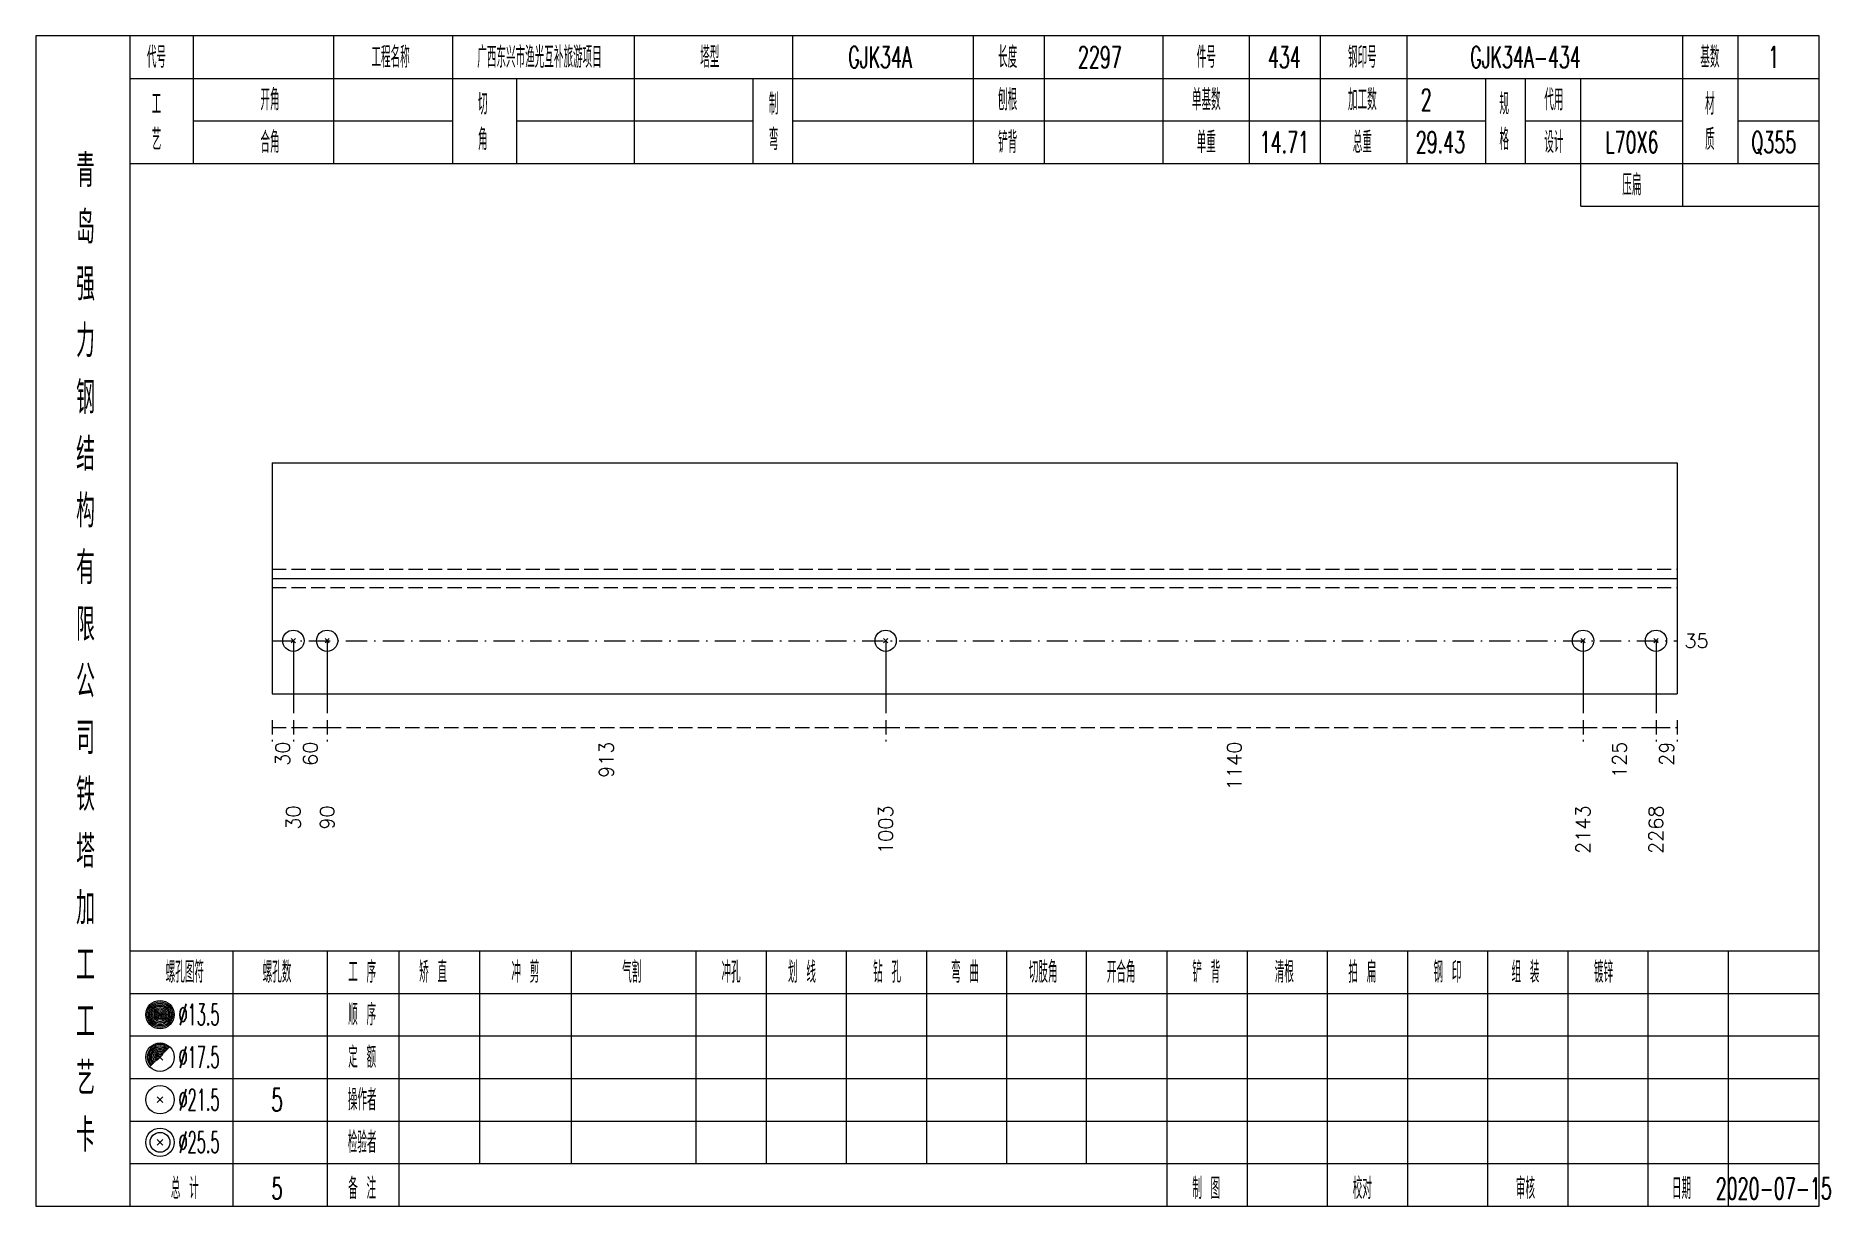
# Model space of a CAD drawing. Extents: x 0 to 2606, y -377 to 6479.
# Drawn here: x 261.4 to 514.3, y 4725 to 4890 of the extents above; entities that cross this region are included whole.
import ezdxf
from ezdxf.enums import TextEntityAlignment as Align

# ---------------------------------------------------------------- set-up
doc = ezdxf.new("R2010")
doc.units = 0
doc.header["$MEASUREMENT"] = 0
doc.linetypes.add('一点画线', pattern=[5.2, 3, -1, 0.2, -1])
doc.linetypes.add('虚线', pattern=[2.75, 2, -0.75])
doc.layers.get('0').update_dxf_attribs({"linetype": 'CONTINUOUS', "lineweight": 25})
doc.layers.add('1', color=7, linetype='CONTINUOUS', lineweight=25)
doc.layers.add('4', color=7, linetype='CONTINUOUS', lineweight=25)
doc.styles.get("Standard").update_dxf_attribs({"font": 'simplex.shx', "width": 0.7, "height": 3, "bigfont": 'gbhzfs.shx'})

msp = doc.modelspace()

# ---------------------------------------------------------------- texts
at = {"color": 7, "linetype": 'Continuous', "lineweight": 13}
msp.add_text('35', height=2, dxfattribs=at).set_placement((493.8, 4804.71), align=Align.MIDDLE_LEFT)
at = {"color": 8, "linetype": 'Continuous', "lineweight": 9}
for s, p in [('30', (296.2, 4790.5)), ('60', (300.08, 4790.5)), ('913', (341.83, 4790.5)), ('1140', (430.36, 4790.5)), ('125', (484.66, 4790.5)), ('29', (491.3, 4790.5))]:
    msp.add_text(s, height=2, rotation=90, dxfattribs=at).set_placement(p, align=Align.MIDDLE_RIGHT)
at = {"layer": '1', "color": 7, "linetype": 'Continuous', "lineweight": 13}
for s, p in [('30', (297.7, 4781.5)), ('90', (302.46, 4781.5)), ('1003', (381.2, 4781.5)), ('2143', (479.52, 4781.5)), ('2268', (489.8, 4781.5))]:
    msp.add_text(s, height=2, rotation=90, dxfattribs=at).set_placement(p, align=Align.MIDDLE_RIGHT)
at = {"layer": '4', "color": 1, "linetype": 'Continuous', "lineweight": 13}
for s, height, width, p in [('代号', 3, 0.6, (278.4, 4887)), ('工程名称', 3, 0.6, (311.4, 4887)), ('广西东兴市渔光互补旅游项目', 3, 0.6, (332.4, 4887)), ('塔型', 3, 0.6, (356.4, 4887)), ('GJK34A', 3, 0.6, (380.4, 4887)), ('长度', 3, 0.6, (398.4, 4887)), ('2297', 3, 0.6, (411.4, 4887)), ('件号', 3, 0.6, (426.4, 4887)), ('434', 3, 0.6, (437.4, 4887)), ('钢印号', 3, 0.6, (448.4, 4887)), ('GJK34A-434', 3, 0.6, (471.4, 4887)), ('基数', 3, 0.6, (497.4, 4887)), ('1', 3, 0.6, (506.4, 4887)), ('开角', 3, 0.6, (294.4, 4881)), ('切', 3, 0.6, (324.4, 4880.4)), ('制', 3, 0.6, (365.4, 4880.4)), ('刨根', 3, 0.6, (398.4, 4881)), ('单基数', 3, 0.6, (426.4, 4881)), ('加工数', 3, 0.6, (448.4, 4881)), ('2', 3, 0.6, (457.4, 4881)), ('规', 3, 0.6, (468.4, 4880.4)), ('代用', 3, 0.6, (475.4, 4881)), ('材', 3, 0.6, (497.4, 4880.4)), ('工', 3, 0.6, (278.4, 4880.4)), ('艺', 3, 0.6, (278.4, 4875.4)), ('合角', 3, 0.6, (294.4, 4875)), ('角', 3, 0.6, (324.4, 4875.4)), ('弯', 3, 0.6, (365.4, 4875.4)), ('铲背', 3, 0.6, (398.4, 4875)), ('单重', 3, 0.6, (426.4, 4875)), ('总重', 3, 0.6, (448.4, 4875)), ('格', 3, 0.6, (468.4, 4875.4)), ('设计', 3, 0.6, (475.4, 4875)), ('质', 3, 0.6, (497.4, 4875.4)), ('14.71', 3, 0.6, (437.4, 4875)), ('29.43', 3, 0.6, (459.4, 4875)), ('L70X6', 3, 0.6, (486.4, 4875)), ('Q355', 3, 0.6, (506.4, 4875)), ('青', 4.6, 0.8, (268.4, 4871)), ('压扁', 3, 0.6, (486.4, 4869)), ('岛', 4.6, 0.8, (268.4, 4863)), ('强', 4.6, 0.8, (268.4, 4855)), ('力', 4.6, 0.8, (268.4, 4847)), ('钢', 4.6, 0.8, (268.4, 4839)), ('结', 4.6, 0.8, (268.4, 4831)), ('构', 4.6, 0.8, (268.4, 4823)), ('有', 4.6, 0.8, (268.4, 4815)), ('限', 4.6, 0.8, (268.4, 4807)), ('公', 4.6, 0.8, (268.4, 4799)), ('司', 4.6, 0.8, (268.4, 4791)), ('铁', 4.6, 0.8, (268.4, 4783)), ('塔', 4.6, 0.8, (268.4, 4775)), ('加', 4.6, 0.8, (268.4, 4767)), ('工', 4.6, 0.8, (268.4, 4759)), ('螺孔图符', 3, 0.6, (282.4, 4758)), ('螺孔数', 3, 0.6, (295.4, 4758)), ('工 序', 3, 0.6, (307.4, 4758)), ('矫 直', 3, 0.6, (317.4, 4758)), ('冲 剪', 3, 0.6, (330.4, 4758)), ('气割', 3, 0.6, (345.4, 4758)), ('冲孔', 3, 0.6, (359.4, 4758)), ('划 线', 3, 0.6, (369.4, 4758)), ('钻 孔', 3, 0.6, (381.4, 4758)), ('弯 曲', 3, 0.6, (392.4, 4758)), ('切肢角', 3, 0.6, (403.4, 4758)), ('开合角', 3, 0.6, (414.4, 4758)), ('铲 背', 3, 0.6, (426.4, 4758)), ('清根', 3, 0.6, (437.4, 4758)), ('拍 扁', 3, 0.6, (448.4, 4758)), ('钢 印', 3, 0.6, (460.4, 4758)), ('组 装', 3, 0.6, (471.4, 4758)), ('镀锌', 3, 0.6, (482.4, 4758)), ('工', 4.6, 0.8, (268.4, 4751)), ('%%C13.5', 3, 0.5, (284.4, 4752)), ('顺 序', 3, 0.6, (307.4, 4752)), ('定 额', 3, 0.6, (307.4, 4746)), ('艺', 4.6, 0.8, (268.4, 4743)), ('%%C17.5', 3, 0.5, (284.4, 4746)), ('%%C21.5', 3, 0.5, (284.4, 4740)), ('5', 3.2, 0.6, (295.4, 4740)), ('操作者', 3, 0.6, (307.4, 4740)), ('卡', 4.6, 0.8, (268.4, 4735)), ('%%C25.5', 3, 0.5, (284.4, 4734)), ('检验者', 3, 0.6, (307.4, 4734)), ('总 计', 3, 0.6, (282.4, 4727.5)), ('5', 3, 0.6, (295.4, 4727.5)), ('备 注', 3, 0.6, (307.4, 4727.5)), ('制 图', 3, 0.6, (426.4, 4727.5)), ('校对', 3, 0.6, (448.4, 4727.5)), ('审核', 3, 0.6, (471.4, 4727.5)), ('日期', 3, 0.6, (493.4, 4727.5)), ('2020-07-15', 3, 0.6, (506.4, 4727.5))]:
    msp.add_text(s, height=height, dxfattribs=dict(at, width=width)).set_placement(p, align=Align.MIDDLE_CENTER)

# ---------------------------------------------------------------- linework, layer by layer
at = {"color": 7, "linetype": 'Continuous', "lineweight": 18}
for p, q in [((294.7, 4829.79), (294.7, 4797.21)), ((294.7, 4829.79), (492.8, 4829.79)), ((492.8, 4829.79), (492.8, 4797.21)), ((294.7, 4813.5), (492.8, 4813.5))]:
    msp.add_line(p, q, dxfattribs=at)
at = {"color": 1, "linetype": '虚线', "lineweight": 18}
for p, q in [((294.7, 4814.79), (492.8, 4814.79)), ((294.7, 4812.21), (492.8, 4812.21))]:
    msp.add_line(p, q, dxfattribs=at)
at = {"color": 3, "linetype": '一点画线', "lineweight": 13}
msp.add_line((294.7, 4804.71), (492.8, 4804.71), dxfattribs=at)
at = {"color": 7, "linetype": 'Continuous', "lineweight": 13}
for p, q in [((297.7, 4804.71), (297.7, 4794.5)), ((302.46, 4804.71), (302.46, 4794.5)), ((381.2, 4804.71), (381.2, 4794.5)), ((479.52, 4804.71), (479.52, 4794.5)), ((489.8, 4804.71), (489.8, 4794.5))]:
    msp.add_line(p, q, dxfattribs=at)
at = {"color": 8, "linetype": '虚线', "lineweight": 9}
for p, q in [((294.7, 4793.5), (294.7, 4790.5)), ((297.7, 4793.5), (297.7, 4790.5)), ((297.7, 4793.5), (297.7, 4790.5)), ((302.46, 4793.5), (302.46, 4790.5)), ((302.46, 4793.5), (302.46, 4790.5)), ((381.2, 4793.5), (381.2, 4790.5)), ((381.2, 4793.5), (381.2, 4790.5)), ((479.52, 4793.5), (479.52, 4790.5)), ((479.52, 4793.5), (479.52, 4790.5)), ((489.8, 4793.5), (489.8, 4790.5)), ((489.8, 4793.5), (489.8, 4790.5)), ((492.8, 4793.5), (492.8, 4790.5)), ((294.7, 4792.5), (297.7, 4792.5)), ((297.7, 4792.5), (302.46, 4792.5)), ((302.46, 4792.5), (381.2, 4792.5)), ((381.2, 4792.5), (479.52, 4792.5)), ((479.52, 4792.5), (489.8, 4792.5)), ((489.8, 4792.5), (492.8, 4792.5))]:
    msp.add_line(p, q, dxfattribs=at)
at = {"layer": '1', "color": 7, "linetype": 'Continuous', "lineweight": 13}
for p, q in [((297.4, 4804.41), (298, 4805.01)), ((298, 4804.41), (297.4, 4805.01)), ((302.16, 4804.41), (302.76, 4805.01)), ((302.76, 4804.41), (302.16, 4805.01)), ((380.9, 4804.41), (381.5, 4805.01)), ((381.5, 4804.41), (380.9, 4805.01)), ((479.22, 4804.41), (479.82, 4805.01)), ((479.82, 4804.41), (479.22, 4805.01)), ((489.5, 4804.41), (490.1, 4805.01)), ((490.1, 4804.41), (489.5, 4805.01))]:
    msp.add_line(p, q, dxfattribs=at)
at = {"layer": '1', "color": 7, "linetype": 'Continuous', "lineweight": 18}
msp.add_line((294.7, 4797.21), (492.8, 4797.21), dxfattribs=at)
at = {"layer": '1', "color": 7, "linetype": 'Continuous', "lineweight": 13}
for centre in [(297.7, 4804.71), (302.46, 4804.71), (381.2, 4804.71), (479.52, 4804.71), (489.8, 4804.71)]:
    msp.add_circle(centre, 1.5, dxfattribs=at)
at = {"layer": '4', "color": 1, "linetype": 'Continuous', "lineweight": 18}
for p, q in [((274.7, 4725), (274.7, 4890)), ((283.6, 4872), (283.6, 4890)), ((303.4, 4872), (303.4, 4890)), ((320.2, 4872), (320.2, 4890)), ((345.8, 4872), (345.8, 4890)), ((368.1, 4872), (368.1, 4890)), ((393.6, 4872), (393.6, 4890)), ((403.6, 4872), (403.6, 4890)), ((420.3, 4872), (420.3, 4890)), ((432.5, 4872), (432.5, 4890)), ((442.5, 4872), (442.5, 4890)), ((454.7, 4872), (454.7, 4890)), ((493.6, 4866), (493.6, 4890)), ((501.4, 4872), (501.4, 4890)), ((274.7, 4884), (512.8, 4884)), ((329.2, 4872), (329.2, 4884)), ((362.5, 4872), (362.5, 4884)), ((465.8, 4872), (465.8, 4884)), ((471.4, 4872), (471.4, 4884)), ((479.2, 4866), (479.2, 4884)), ((283.6, 4878), (320.2, 4878)), ((329.2, 4878), (362.5, 4878)), ((368.1, 4878), (465.8, 4878)), ((471.4, 4878), (493.6, 4878)), ((501.4, 4878), (512.8, 4878)), ((274.7, 4872), (512.8, 4872)), ((479.2, 4866), (512.8, 4866)), ((274.7, 4761), (512.8, 4761)), ((289.2, 4725), (289.2, 4761)), ((302.5, 4725), (302.5, 4761)), ((312.6, 4725), (312.6, 4761)), ((324, 4731), (324, 4761)), ((336.9, 4731), (336.9, 4761)), ((354.5, 4731), (354.5, 4761)), ((364.4, 4731), (364.4, 4761)), ((375.7, 4731), (375.7, 4761)), ((387, 4731), (387, 4761)), ((398.3, 4731), (398.3, 4761)), ((409.5, 4731), (409.5, 4761)), ((420.9, 4731), (420.9, 4761)), ((432.2, 4731), (432.2, 4761)), ((443.5, 4731), (443.5, 4761)), ((454.8, 4731), (454.8, 4761)), ((466.1, 4731), (466.1, 4761)), ((477.4, 4731), (477.4, 4761)), ((488.7, 4731), (488.7, 4761)), ((500, 4731), (500, 4761)), ((274.7, 4755), (512.8, 4755)), ((274.7, 4749), (512.8, 4749)), ((274.7, 4743), (512.8, 4743)), ((274.7, 4737), (512.8, 4737)), ((274.7, 4731), (512.8, 4731)), ((420.9, 4725), (420.9, 4731)), ((432.2, 4725), (432.2, 4731)), ((443.5, 4725), (443.5, 4731)), ((454.8, 4725), (454.8, 4731)), ((466.1, 4725), (466.1, 4731)), ((477.4, 4725), (477.4, 4731)), ((488.7, 4725), (488.7, 4731)), ((500, 4725), (500, 4731))]:
    msp.add_line(p, q, dxfattribs=at)
at = {"layer": '4', "color": 7, "linetype": 'Continuous', "lineweight": 13}
for p, q in [((278.7, 4751.8), (279.1, 4752.2)), ((279.1, 4751.8), (278.7, 4752.2)), ((278.5, 4739.6), (279.3, 4740.4)), ((279.3, 4739.6), (278.5, 4740.4)), ((278.5, 4733.6), (279.3, 4734.4)), ((279.3, 4733.6), (278.5, 4734.4))]:
    msp.add_line(p, q, dxfattribs=at)
at = {"layer": '4', "color": 7, "linetype": 'Continuous', "lineweight": 0}
for p, q in [((278.5, 4745.6), (279.3, 4746.4)), ((278.5, 4746.4), (279.3, 4745.6))]:
    msp.add_line(p, q, dxfattribs=at)
at = {"layer": '4', "color": 1, "linetype": 'Continuous', "lineweight": 18}
msp.add_lwpolyline([(261.4, 4890), (261.4, 4725), (512.8, 4725), (512.8, 4890)], close=True, dxfattribs=at)
at = {"layer": '4', "color": 7, "linetype": 'Continuous', "lineweight": 13}
for centre, radius in [((278.9, 4752), 2), ((278.9, 4752), 1.8), ((278.9, 4752), 1.6), ((278.9, 4752), 1.4), ((278.9, 4752), 1.2), ((278.9, 4752), 1), ((278.9, 4752), 0.8), ((278.9, 4752), 0.6), ((278.9, 4752), 0.4), ((278.9, 4752), 0.2), ((278.9, 4746), 2), ((278.9, 4740), 2), ((278.9, 4734), 2), ((278.9, 4734), 1.4)]:
    msp.add_circle(centre, radius, dxfattribs=at)
for radius in [1.8, 1.6, 1.4, 1.2, 1, 0.8, 0.6, 0.4, 0.2]:
    msp.add_arc((278.9, 4746), radius, 45, 225, dxfattribs=at)

msp.set_redraw_order([(e.dxf.handle, doc.entitydb.next_handle()) for e in msp.query("TEXT MTEXT ATTDEF DIMENSION ARC_DIMENSION")])  # texts and dimensions are drawn at this point

doc.saveas('drawing.dxf')
